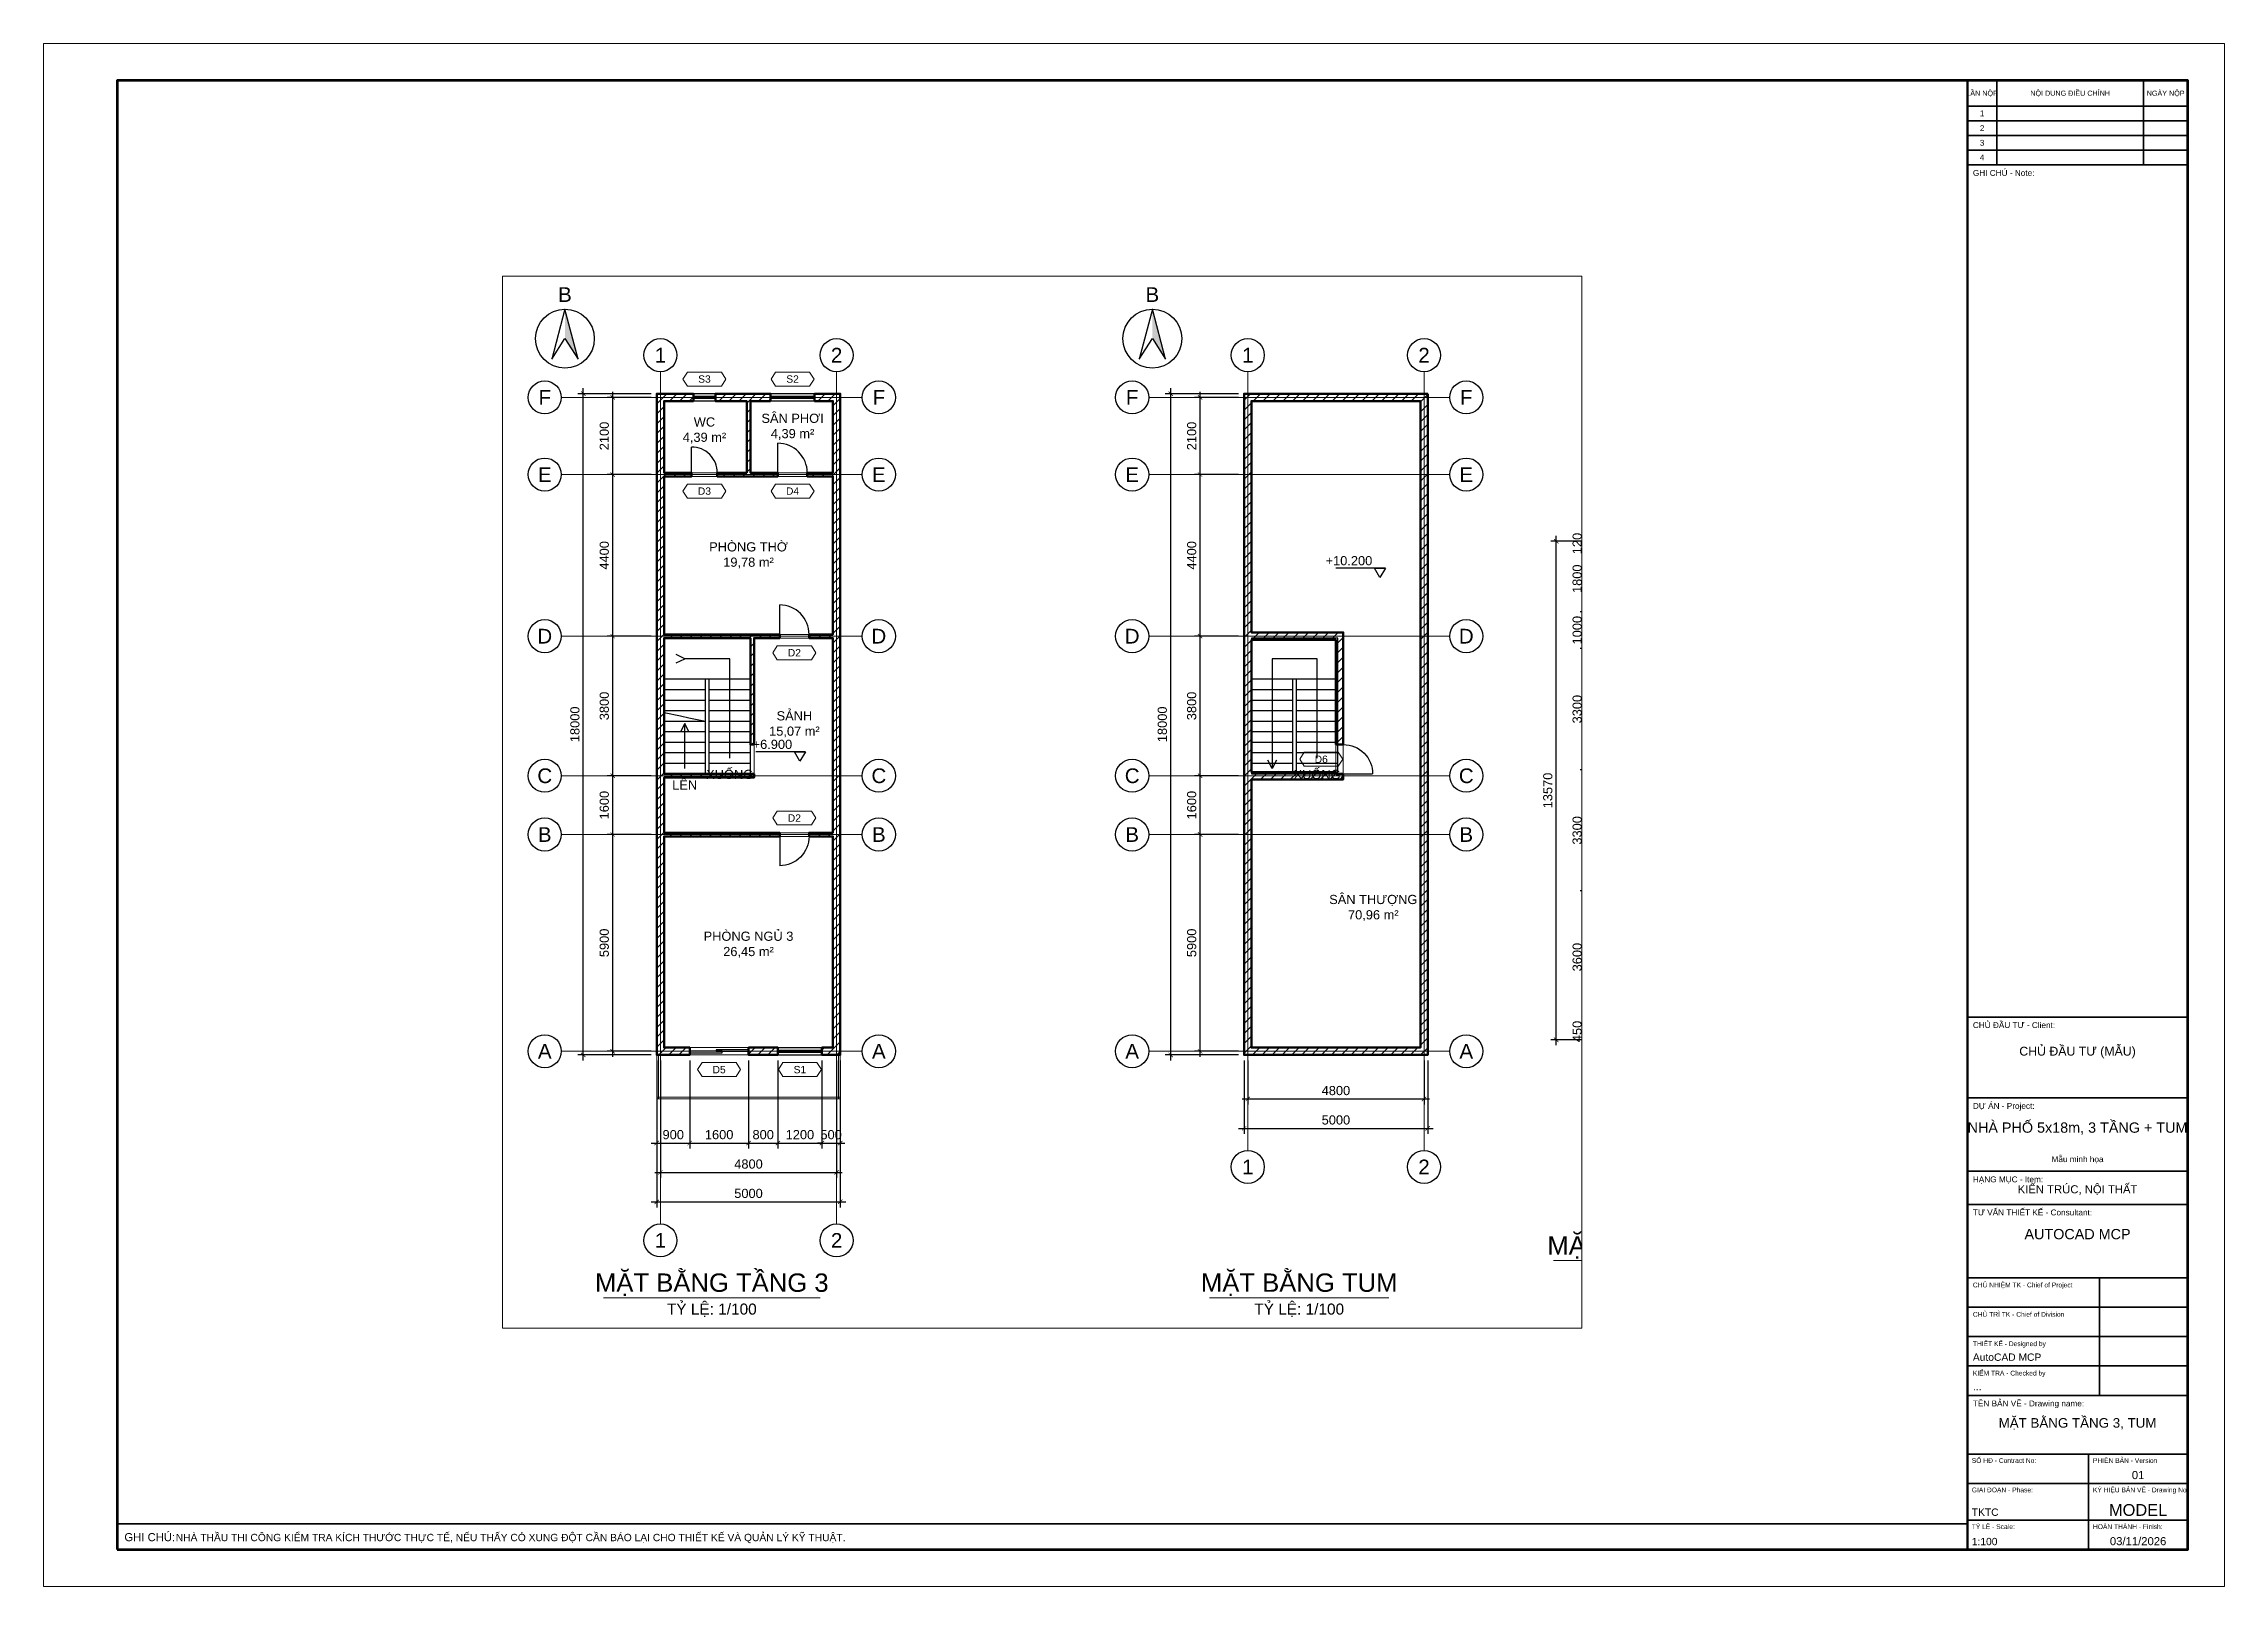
# Paper-space layout 'KT-02' of a CAD drawing. Header units: millimetres. Extents: x 0 to 594, y 0 to 420.
# The model-space entities are those that its viewports show. They can reach past a viewport. Long polylines and large blocks are cut down to what shows.
import ezdxf
from ezdxf.enums import TextEntityAlignment as Align

# ---------------------------------------------------------------- set-up
doc = ezdxf.new("R2010")
doc.units = ezdxf.units.MM
doc.header["$LTSCALE"] = 40
doc.linetypes.add('CENTER', pattern=[50.8, 31.75, -6.35, 6.35, -6.35])
doc.linetypes.add('HIDDEN', pattern=[9.525, 6.35, -3.175])
for name, color, linetype, lineweight in [('A-ANNO-DIMS', 1, 'Continuous', 18), ('A-ANNO-ROOM', 7, 'Continuous', 25), ('A-ANNO-SYMB', 7, 'Continuous', 25), ('A-ANNO-TEXT', 7, 'Continuous', 18), ('A-ANNO-TTLB', 7, 'Continuous', 35), ('A-DOOR', 3, 'Continuous', 25), ('A-FLOR-LEVL', 8, 'Continuous', 18), ('A-FLOR-STRS', 6, 'Continuous', 25), ('A-GLAZ', 4, 'Continuous', 25), ('A-OPEN', 8, 'HIDDEN', 18), ('A-WALL', 7, 'Continuous', 50), ('A-WALL-PATT', 8, 'Continuous', 9), ('S-GRID', 1, 'CENTER', 18), ('S-GRID-IDEN', 7, 'Continuous', 25)]:
    doc.layers.add(name, color=color, linetype=linetype, lineweight=lineweight)
doc.layers.add('A-ANNO-VPRT', color=8, linetype='Continuous', lineweight=9, plot=False)
doc.layers.add('A-AREA', color=30, linetype='Continuous', lineweight=9, plot=False)
doc.styles.add('MCP-ARIAL', font='arial.ttf')
doc.dimstyles.new('MCP-1-100', dxfattribs={"dimscale": 100, "dimtxt": 2.5, "dimasz": 1.2, "dimexe": 1.5, "dimexo": 1.5, "dimgap": 1, "dimtad": 1, "dimdec": 0, "dimdsep": 46, "dimtxsty": 'MCP-ARIAL', "dimblk": 'ARCHTICK', "dimblk1": 'ARCHTICK', "dimblk2": 'ARCHTICK', "dimcen": 0.09, "dimdle": 1.5, "dimclrd": 256, "dimclre": 256, "dimclrt": 256, "dimadec": 0, "dimazin": 0, "dimtfac": 1, "dimtdec": 4, "dimtix": 1, "dimtmove": 2, "dimatfit": 3, "dimfxl": 1, "dimtolj": 1, "dimtzin": 0, "dimarcsym": 0})

psp = doc.layouts.new('KT-02')

msp = doc.modelspace()

# ---------------------------------------------------------------- texts
at = {"layer": 'A-ANNO-ROOM', "char_height": 250, "attachment_point": 5, "style": 'MCP-ARIAL'}
for s, insert in [('WC\\P4,39 m²', (33300, 17000)), ('SÂN PHƠI\\P4,39 m²', (35700, 17100)), ('PHÒNG THỜ\\P19,78 m²', (34500, 13600)), ('SẢNH\\P15,07 m²', (35750, 9000)), ('SÂN THƯỢNG\\P70,96 m²', (51517.615962, 4000)), ('PHÒNG NGỦ 3\\P26,45 m²', (34500, 3000))]:
    msp.add_mtext(s, dxfattribs=dict(at, insert=insert))
at = {"layer": 'A-ANNO-TEXT', "style": 'MCP-ARIAL'}
for s, p in [('XUỐNG', (33987.5, 7636.111111)), ('XUỐNG', (49987.5, 7636.111111)), ('LÊN', (32762.5, 7350))]:
    msp.add_text(s, height=250, dxfattribs=at).set_placement(p, align=Align.MIDDLE_CENTER)
for s, height, p in [('MẶT ĐỨNG CHÍNH (TRỤC A)', 500, (61000, -5436.51)), ('MẶT BẰNG TẦNG 3', 500, (33500, -6450)), ('MẶT BẰNG TUM', 500, (49500, -6450)), ('TỶ LỆ: 1/100', 300, (33500, -7070)), ('TỶ LỆ: 1/100', 300, (49500, -7070))]:
    msp.add_text(s, height=height, dxfattribs=at).set_placement(p, align=Align.CENTER)

# ---------------------------------------------------------------- blocks, each defined once
blk = doc.blocks.new('MCP_KHUNG_TEN_DOC_A2')
at = {"lineweight": 50}
blk.add_line((524, 10), (524, 410), dxfattribs=at)
for p, q in [((532, 387), (532, 410)), ((572, 387), (572, 410)), ((524, 403), (584, 403)), ((524, 399), (584, 399)), ((524, 395), (584, 395)), ((524, 391), (584, 391)), ((560, 52), (560, 84)), ((524, 76), (584, 76)), ((524, 68), (584, 68)), ((524, 60), (584, 60)), ((557, 28), (557, 36)), ((557, 18), (557, 28)), ((557, 10), (557, 18))]:
    blk.add_line(p, q)
at = {"lineweight": 35}
for p, q in [((524, 387), (584, 387)), ((524, 155), (584, 155)), ((524, 133), (584, 133)), ((524, 113), (584, 113)), ((524, 104), (584, 104)), ((524, 84), (584, 84)), ((524, 52), (584, 52)), ((524, 36), (584, 36)), ((524, 28), (584, 28)), ((524, 18), (584, 18)), ((20, 17), (524, 17))]:
    blk.add_line(p, q, dxfattribs=at)
at = {"lineweight": 9}
blk.add_lwpolyline([(0, 0), (594, 0), (594, 420), (0, 420)], close=True, dxfattribs=at)
at = {"lineweight": 70}
blk.add_lwpolyline([(20, 10), (584, 10), (584, 410), (20, 410)], close=True, dxfattribs=at)
at = {"style": 'MCP-ARIAL'}
for s, height, p in [('LẦN NỘP', 1.4, (528, 405.8)), ('NỘI DUNG ĐIỀU CHỈNH', 1.4, (552, 405.8)), ('NGÀY NỘP', 1.4, (578, 405.8)), ('1', 1.6, (528, 400.2)), ('3', 1.6, (528, 392.2)), ('2', 1.6, (528, 396.2)), ('4', 1.6, (528, 388.2))]:
    blk.add_text(s, height=height, dxfattribs=at).set_placement(p, align=Align.CENTER)
for s, height, p in [('GHI CHÚ - Note:', 1.6, (525.5, 384)), ('CHỦ ĐẦU TƯ - Client:', 1.6, (525.5, 152)), ('DỰ ÁN - Project:', 1.6, (525.5, 130)), ('HẠNG MỤC - Item:', 1.6, (525.5, 110)), ('TƯ VẤN THIẾT KẾ - Consultant:', 1.6, (525.5, 101)), ('CHỦ NHIỆM TK - Chief of Project', 1.3, (525.5, 81.4)), ('CHỦ TRÌ TK - Chief of Division', 1.3, (525.5, 73.4)), ('THIẾT KẾ - Designed by', 1.3, (525.5, 65.4)), ('KIỂM TRA - Checked by', 1.3, (525.5, 57.4)), ('TÊN BẢN VẼ - Drawing name:', 1.6, (525.5, 49)), ('SỐ HĐ - Contract No:', 1.3, (525.2, 33.6)), ('PHIÊN BẢN - Version', 1.3, (558.2, 33.6)), ('GIAI ĐOẠN - Phase:', 1.3, (525.2, 25.6)), ('KÝ HIỆU BẢN VẼ - Drawing No', 1.3, (558.2, 25.6)), ('GHI CHÚ:', 2.2, (22, 12.3)), ('TỶ LỆ - Scale:', 1.3, (525.2, 15.6)), ('HOÀN THÀNH - Finish:', 1.3, (558.2, 15.6))]:
    blk.add_text(s, height=height, dxfattribs=at).set_placement(p)
for tag, height, p in [('CHU_DAU_TU', 2.4, (554, 144.5)), ('DIA_CHI_CDT', 1.6, (554, 135.5)), ('CONG_TRINH', 2.8, (554, 123.5)), ('DIA_DIEM', 1.6, (554, 115.5)), ('HANG_MUC', 2.2, (554, 107)), ('CONG_TY', 2.8, (554, 94.5)), ('DIA_CHI_TV', 1.6, (554, 86.5)), ('TEN_BAN_VE', 2.6, (554, 43.2)), ('TEN_BAN_VE_2', 2.6, (554, 38.6)), ('PHIEN_BAN', 2.2, (570.5, 29.2)), ('SO_BAN_VE', 3.2, (570.5, 19.2)), ('NGAY', 2.2, (570.5, 11.2))]:
    blk.add_attdef(tag, text='', height=height, dxfattribs=at).set_placement(p, align=Align.CENTER)
for tag, p in [('CHU_NHIEM', (525.5, 77.4)), ('CHU_TRI', (525.5, 69.4)), ('THIET_KE', (525.5, 61.4)), ('KIEM_TRA', (525.5, 53.4)), ('SO_HD', (525.2, 29.2)), ('GIAI_DOAN', (525.2, 19.2)), ('GHI_CHU_CHUNG', (36, 12.3)), ('TY_LE', (525.2, 11.2))]:
    blk.add_attdef(tag, p, '', height=2, dxfattribs=at)
blk = doc.blocks.new('MCP_CUA_LUA_1600_200')
for points in [[(0, 60), (880, 60), (880, 100), (0, 100)], [(720, 100), (1600, 100), (1600, 140), (720, 140)]]:
    blk.add_lwpolyline(points, close=True)
at = {"style": 'MCP-ARIAL', "flags": 1}
for tag, p in [('MA', (800, -100)), ('LOAI', (800, -220)), ('RONG', (800, -340))]:
    blk.add_attdef(tag, p, '', height=80, dxfattribs=at)
blk = doc.blocks.new('MCP_THE_LG_3')
blk.add_lwpolyline([(-5.85, 0), (-4.65, 1.9), (4.65, 1.9), (5.85, 0), (4.65, -1.9), (-4.65, -1.9)], close=True)
at = {"style": 'MCP-ARIAL'}
blk.add_attdef('MA', text='', height=2, dxfattribs=at).set_placement((0, 0), align=Align.MIDDLE_CENTER)
blk = doc.blocks.new('MCP_CUA_SO_1200_200')
for p, q in [((0, 200), (1200, 200)), ((0, 125), (1200, 125)), ((0, 75), (1200, 75)), ((0, 0), (1200, 0))]:
    blk.add_line(p, q)
at = {"style": 'MCP-ARIAL', "flags": 1}
for tag, p in [('MA', (600, -100)), ('LOAI', (600, -220)), ('RONG', (600, -340))]:
    blk.add_attdef(tag, p, '', height=80, dxfattribs=at)
blk = doc.blocks.new('MCP_CUA_DI_800')
blk.add_line((0, 0), (0, 800))
blk.add_arc((0, 0), 800, 359.99644, 90.00356)
at = {"style": 'MCP-ARIAL', "flags": 1}
for tag, p in [('MA', (400, -100)), ('LOAI', (400, -220)), ('RONG', (400, -340))]:
    blk.add_attdef(tag, p, '', height=80, dxfattribs=at)
blk = doc.blocks.new('MCP_CUA_DI_700')
blk.add_line((0, 0), (0, 700))
blk.add_arc((0, 0), 700, 359.99294, 90.00706)
at = {"style": 'MCP-ARIAL', "flags": 1}
for tag, p in [('MA', (350, -100)), ('LOAI', (350, -220)), ('RONG', (350, -340))]:
    blk.add_attdef(tag, p, '', height=80, dxfattribs=at)
blk = doc.blocks.new('MCP_CUA_SO_600_200')
for p, q in [((0, 200), (600, 200)), ((0, 125), (600, 125)), ((0, 75), (600, 75)), ((0, 0), (600, 0))]:
    blk.add_line(p, q)
at = {"style": 'MCP-ARIAL', "flags": 1}
for tag, p in [('MA', (300, -100)), ('LOAI', (300, -220)), ('RONG', (300, -340))]:
    blk.add_attdef(tag, p, '', height=80, dxfattribs=at)
blk = doc.blocks.new('_ArchTick')
at = {"color": 0, "linetype": 'ByBlock', "const_width": 0.15}
blk.add_lwpolyline([(-0.5, -0.5), (0.5, 0.5)], dxfattribs=at)
blk = doc.blocks.new('*D41')
at = {"layer": 'A-ANNO-DIMS', "lineweight": -2, "transparency": 16777216}
for p, q in [((32000, -150), (32000, -2550)), ((32900, -150), (32900, -2550)), ((31850, -2400), (33050, -2400))]:
    blk.add_line(p, q, dxfattribs=at)
at = {"layer": 'Defpoints', "color": 0, "transparency": 16777216}
for p in [(32000, 0), (32900, 0), (32900, -2400)]:
    blk.add_point(p, dxfattribs=at)
at = {"layer": 'A-ANNO-DIMS', "lineweight": -2, "transparency": 16777216, "xscale": 120, "yscale": 120, "zscale": 120, "rotation": 180}
blk.add_blockref('_ArchTick', (32000, -2400), dxfattribs=at)
at = {"layer": 'A-ANNO-DIMS', "lineweight": -2, "transparency": 16777216, "xscale": 120, "yscale": 120, "zscale": 120}
blk.add_blockref('_ArchTick', (32900, -2400), dxfattribs=at)
at = {"layer": 'A-ANNO-DIMS', "transparency": 16777216, "insert": (32450, -2172), "char_height": 250, "attachment_point": 5, "style": 'MCP-ARIAL'}
blk.add_mtext('\\A1;900', dxfattribs=at)
blk = doc.blocks.new('*D42')
at = {"layer": 'A-ANNO-DIMS', "lineweight": -2, "transparency": 16777216}
for p, q in [((32900, -150), (32900, -2550)), ((34500, -150), (34500, -2550)), ((32750, -2400), (34650, -2400))]:
    blk.add_line(p, q, dxfattribs=at)
at = {"layer": 'Defpoints', "color": 0, "transparency": 16777216}
for p in [(32900, 0), (34500, 0), (34500, -2400)]:
    blk.add_point(p, dxfattribs=at)
at = {"layer": 'A-ANNO-DIMS', "lineweight": -2, "transparency": 16777216, "xscale": 120, "yscale": 120, "zscale": 120, "rotation": 180}
blk.add_blockref('_ArchTick', (32900, -2400), dxfattribs=at)
at = {"layer": 'A-ANNO-DIMS', "lineweight": -2, "transparency": 16777216, "xscale": 120, "yscale": 120, "zscale": 120}
blk.add_blockref('_ArchTick', (34500, -2400), dxfattribs=at)
at = {"layer": 'A-ANNO-DIMS', "transparency": 16777216, "insert": (33700, -2172), "char_height": 250, "attachment_point": 5, "style": 'MCP-ARIAL'}
blk.add_mtext('\\A1;1600', dxfattribs=at)
blk = doc.blocks.new('*D43')
at = {"layer": 'A-ANNO-DIMS', "lineweight": -2, "transparency": 16777216}
for p, q in [((34500, -150), (34500, -2550)), ((35300, -150), (35300, -2550)), ((34350, -2400), (35450, -2400))]:
    blk.add_line(p, q, dxfattribs=at)
at = {"layer": 'Defpoints', "color": 0, "transparency": 16777216}
for p in [(34500, 0), (35300, 0), (35300, -2400)]:
    blk.add_point(p, dxfattribs=at)
at = {"layer": 'A-ANNO-DIMS', "lineweight": -2, "transparency": 16777216, "xscale": 120, "yscale": 120, "zscale": 120, "rotation": 180}
blk.add_blockref('_ArchTick', (34500, -2400), dxfattribs=at)
at = {"layer": 'A-ANNO-DIMS', "lineweight": -2, "transparency": 16777216, "xscale": 120, "yscale": 120, "zscale": 120}
blk.add_blockref('_ArchTick', (35300, -2400), dxfattribs=at)
at = {"layer": 'A-ANNO-DIMS', "transparency": 16777216, "insert": (34900, -2172), "char_height": 250, "attachment_point": 5, "style": 'MCP-ARIAL'}
blk.add_mtext('\\A1;800', dxfattribs=at)
blk = doc.blocks.new('*D44')
at = {"layer": 'A-ANNO-DIMS', "lineweight": -2, "transparency": 16777216}
for p, q in [((35300, -150), (35300, -2550)), ((36500, -150), (36500, -2550)), ((35150, -2400), (36650, -2400))]:
    blk.add_line(p, q, dxfattribs=at)
at = {"layer": 'Defpoints', "color": 0, "transparency": 16777216}
for p in [(35300, 0), (36500, 0), (36500, -2400)]:
    blk.add_point(p, dxfattribs=at)
at = {"layer": 'A-ANNO-DIMS', "lineweight": -2, "transparency": 16777216, "xscale": 120, "yscale": 120, "zscale": 120, "rotation": 180}
blk.add_blockref('_ArchTick', (35300, -2400), dxfattribs=at)
at = {"layer": 'A-ANNO-DIMS', "lineweight": -2, "transparency": 16777216, "xscale": 120, "yscale": 120, "zscale": 120}
blk.add_blockref('_ArchTick', (36500, -2400), dxfattribs=at)
at = {"layer": 'A-ANNO-DIMS', "transparency": 16777216, "insert": (35900, -2172), "char_height": 250, "attachment_point": 5, "style": 'MCP-ARIAL'}
blk.add_mtext('\\A1;1200', dxfattribs=at)
blk = doc.blocks.new('*D45')
at = {"layer": 'A-ANNO-DIMS', "lineweight": -2, "transparency": 16777216}
for p, q in [((36500, -150), (36500, -2550)), ((37000, -150), (37000, -2550)), ((36500, -2400), (36380, -2400)), ((36500, -2400), (37000, -2400)), ((37000, -2400), (37120, -2400))]:
    blk.add_line(p, q, dxfattribs=at)
at = {"layer": 'Defpoints', "color": 0, "transparency": 16777216}
for p in [(36500, 0), (37000, 0), (37000, -2400)]:
    blk.add_point(p, dxfattribs=at)
at = {"layer": 'A-ANNO-DIMS', "lineweight": -2, "transparency": 16777216, "xscale": 120, "yscale": 120, "zscale": 120}
blk.add_blockref('_ArchTick', (36500, -2400), dxfattribs=at)
at = {"layer": 'A-ANNO-DIMS', "lineweight": -2, "transparency": 16777216, "xscale": 120, "yscale": 120, "zscale": 120, "rotation": 180}
blk.add_blockref('_ArchTick', (37000, -2400), dxfattribs=at)
at = {"layer": 'A-ANNO-DIMS', "transparency": 16777216, "insert": (36750, -2172), "char_height": 250, "attachment_point": 5, "style": 'MCP-ARIAL'}
blk.add_mtext('\\A1;500', dxfattribs=at)
blk = doc.blocks.new('*D46')
at = {"layer": 'A-ANNO-DIMS', "lineweight": -2, "transparency": 16777216}
for p, q in [((32100, -150), (32100, -3350)), ((36900, -150), (36900, -3350)), ((31950, -3200), (37050, -3200))]:
    blk.add_line(p, q, dxfattribs=at)
at = {"layer": 'Defpoints', "color": 0, "transparency": 16777216}
for p in [(32100, 0), (36900, 0), (36900, -3200)]:
    blk.add_point(p, dxfattribs=at)
at = {"layer": 'A-ANNO-DIMS', "lineweight": -2, "transparency": 16777216, "xscale": 120, "yscale": 120, "zscale": 120, "rotation": 180}
blk.add_blockref('_ArchTick', (32100, -3200), dxfattribs=at)
at = {"layer": 'A-ANNO-DIMS', "lineweight": -2, "transparency": 16777216, "xscale": 120, "yscale": 120, "zscale": 120}
blk.add_blockref('_ArchTick', (36900, -3200), dxfattribs=at)
at = {"layer": 'A-ANNO-DIMS', "transparency": 16777216, "insert": (34500, -2972), "char_height": 250, "attachment_point": 5, "style": 'MCP-ARIAL'}
blk.add_mtext('\\A1;4800', dxfattribs=at)
blk = doc.blocks.new('*D47')
at = {"layer": 'A-ANNO-DIMS', "lineweight": -2, "transparency": 16777216}
for p, q in [((32000, -150), (32000, -4150)), ((37000, -150), (37000, -4150)), ((31850, -4000), (37150, -4000))]:
    blk.add_line(p, q, dxfattribs=at)
at = {"layer": 'Defpoints', "color": 0, "transparency": 16777216}
for p in [(32000, 0), (37000, 0), (37000, -4000)]:
    blk.add_point(p, dxfattribs=at)
at = {"layer": 'A-ANNO-DIMS', "lineweight": -2, "transparency": 16777216, "xscale": 120, "yscale": 120, "zscale": 120, "rotation": 180}
blk.add_blockref('_ArchTick', (32000, -4000), dxfattribs=at)
at = {"layer": 'A-ANNO-DIMS', "lineweight": -2, "transparency": 16777216, "xscale": 120, "yscale": 120, "zscale": 120}
blk.add_blockref('_ArchTick', (37000, -4000), dxfattribs=at)
at = {"layer": 'A-ANNO-DIMS', "transparency": 16777216, "insert": (34500, -3772), "char_height": 250, "attachment_point": 5, "style": 'MCP-ARIAL'}
blk.add_mtext('\\A1;5000', dxfattribs=at)
blk = doc.blocks.new('*D48')
at = {"layer": 'A-ANNO-DIMS', "lineweight": -2, "transparency": 16777216}
for p, q in [((31850, 6000), (30650, 6000)), ((30800, -50), (30800, 6150)), ((31850, 100), (30650, 100))]:
    blk.add_line(p, q, dxfattribs=at)
at = {"layer": 'Defpoints', "color": 0, "transparency": 16777216}
for p in [(30800, 6000), (32000, 6000), (32000, 100)]:
    blk.add_point(p, dxfattribs=at)
at = {"layer": 'A-ANNO-DIMS', "lineweight": -2, "transparency": 16777216, "xscale": 120, "yscale": 120, "zscale": 120}
for p, rotation in [((30800, 6000), 90), ((30800, 100), 270)]:
    blk.add_blockref('_ArchTick', p, dxfattribs=dict(at, rotation=rotation))
at = {"layer": 'A-ANNO-DIMS', "transparency": 16777216, "insert": (30572, 3050), "char_height": 250, "attachment_point": 5, "rotation": 90, "style": 'MCP-ARIAL'}
blk.add_mtext('\\A1;5900', dxfattribs=at)
blk = doc.blocks.new('*D49')
at = {"layer": 'A-ANNO-DIMS', "lineweight": -2, "transparency": 16777216}
for p, q in [((30800, 5850), (30800, 7750)), ((31850, 7600), (30650, 7600)), ((31850, 6000), (30650, 6000))]:
    blk.add_line(p, q, dxfattribs=at)
at = {"layer": 'Defpoints', "color": 0, "transparency": 16777216}
for p in [(30800, 7600), (32000, 7600), (32000, 6000)]:
    blk.add_point(p, dxfattribs=at)
at = {"layer": 'A-ANNO-DIMS', "lineweight": -2, "transparency": 16777216, "xscale": 120, "yscale": 120, "zscale": 120}
for p, rotation in [((30800, 7600), 90), ((30800, 6000), 270)]:
    blk.add_blockref('_ArchTick', p, dxfattribs=dict(at, rotation=rotation))
at = {"layer": 'A-ANNO-DIMS', "transparency": 16777216, "insert": (30572, 6800), "char_height": 250, "attachment_point": 5, "rotation": 90, "style": 'MCP-ARIAL'}
blk.add_mtext('\\A1;1600', dxfattribs=at)
blk = doc.blocks.new('*D50')
at = {"layer": 'A-ANNO-DIMS', "lineweight": -2, "transparency": 16777216}
for p, q in [((31850, 11400), (30650, 11400)), ((30800, 7450), (30800, 11550)), ((31850, 7600), (30650, 7600))]:
    blk.add_line(p, q, dxfattribs=at)
at = {"layer": 'Defpoints', "color": 0, "transparency": 16777216}
for p in [(30800, 11400), (32000, 11400), (32000, 7600)]:
    blk.add_point(p, dxfattribs=at)
at = {"layer": 'A-ANNO-DIMS', "lineweight": -2, "transparency": 16777216, "xscale": 120, "yscale": 120, "zscale": 120}
for p, rotation in [((30800, 11400), 90), ((30800, 7600), 270)]:
    blk.add_blockref('_ArchTick', p, dxfattribs=dict(at, rotation=rotation))
at = {"layer": 'A-ANNO-DIMS', "transparency": 16777216, "insert": (30572, 9500), "char_height": 250, "attachment_point": 5, "rotation": 90, "style": 'MCP-ARIAL'}
blk.add_mtext('\\A1;3800', dxfattribs=at)
blk = doc.blocks.new('*D51')
at = {"layer": 'A-ANNO-DIMS', "lineweight": -2, "transparency": 16777216}
for p, q in [((31850, 15800), (30650, 15800)), ((30800, 11250), (30800, 15950)), ((31850, 11400), (30650, 11400))]:
    blk.add_line(p, q, dxfattribs=at)
at = {"layer": 'Defpoints', "color": 0, "transparency": 16777216}
for p in [(30800, 15800), (32000, 15800), (32000, 11400)]:
    blk.add_point(p, dxfattribs=at)
at = {"layer": 'A-ANNO-DIMS', "lineweight": -2, "transparency": 16777216, "xscale": 120, "yscale": 120, "zscale": 120}
for p, rotation in [((30800, 15800), 90), ((30800, 11400), 270)]:
    blk.add_blockref('_ArchTick', p, dxfattribs=dict(at, rotation=rotation))
at = {"layer": 'A-ANNO-DIMS', "transparency": 16777216, "insert": (30572, 13600), "char_height": 250, "attachment_point": 5, "rotation": 90, "style": 'MCP-ARIAL'}
blk.add_mtext('\\A1;4400', dxfattribs=at)
blk = doc.blocks.new('*D52')
at = {"layer": 'A-ANNO-DIMS', "lineweight": -2, "transparency": 16777216}
for p, q in [((31850, 17900), (30650, 17900)), ((30800, 15650), (30800, 18050)), ((31850, 15800), (30650, 15800))]:
    blk.add_line(p, q, dxfattribs=at)
at = {"layer": 'Defpoints', "color": 0, "transparency": 16777216}
for p in [(30800, 17900), (32000, 17900), (32000, 15800)]:
    blk.add_point(p, dxfattribs=at)
at = {"layer": 'A-ANNO-DIMS', "lineweight": -2, "transparency": 16777216, "xscale": 120, "yscale": 120, "zscale": 120}
for p, rotation in [((30800, 17900), 90), ((30800, 15800), 270)]:
    blk.add_blockref('_ArchTick', p, dxfattribs=dict(at, rotation=rotation))
at = {"layer": 'A-ANNO-DIMS', "transparency": 16777216, "insert": (30572, 16850), "char_height": 250, "attachment_point": 5, "rotation": 90, "style": 'MCP-ARIAL'}
blk.add_mtext('\\A1;2100', dxfattribs=at)
blk = doc.blocks.new('*D53')
at = {"layer": 'A-ANNO-DIMS', "lineweight": -2, "transparency": 16777216}
for p, q in [((31850, 18000), (29850, 18000)), ((30000, -150), (30000, 18150)), ((31850, 0), (29850, 0))]:
    blk.add_line(p, q, dxfattribs=at)
at = {"layer": 'Defpoints', "color": 0, "transparency": 16777216}
for p in [(30000, 18000), (32000, 18000), (32000, 0)]:
    blk.add_point(p, dxfattribs=at)
at = {"layer": 'A-ANNO-DIMS', "lineweight": -2, "transparency": 16777216, "xscale": 120, "yscale": 120, "zscale": 120}
for p, rotation in [((30000, 18000), 90), ((30000, 0), 270)]:
    blk.add_blockref('_ArchTick', p, dxfattribs=dict(at, rotation=rotation))
at = {"layer": 'A-ANNO-DIMS', "transparency": 16777216, "insert": (29772, 9000), "char_height": 250, "attachment_point": 5, "rotation": 90, "style": 'MCP-ARIAL'}
blk.add_mtext('\\A1;18000', dxfattribs=at)
blk = doc.blocks.new('MCP_TRUC')
blk.add_circle((0, 0), 4.5)
at = {"style": 'MCP-ARIAL'}
blk.add_attdef('SO', text='', height=4, dxfattribs=at).set_placement((0, 0), align=Align.MIDDLE_CENTER)
blk = doc.blocks.new('MCP_COTE_TRAI')
blk.add_line((1.5, 2.55), (-12, 2.55))
blk.add_lwpolyline([(0, 0), (-1.5, 2.55), (1.5, 2.55)], close=True)
at = {"style": 'MCP-ARIAL'}
blk.add_attdef('COTE', text='', height=2.5, dxfattribs=at).set_placement((-2.1, 3.3), align=Align.RIGHT)
blk = doc.blocks.new('MCP_HUONG_BAC')
blk.add_hatch(color=256).paths.add_polyline_path([(0, 8), (0, 0), (3.6, -5.6)], flags=16)
blk.add_lwpolyline([(0, 8), (-3.6, -5.6), (0, 0), (3.6, -5.6)], close=True)
blk.add_circle((0, 0), 8)
at = {"style": 'MCP-ARIAL'}
blk.add_attdef('KY_HIEU', text='', height=4, dxfattribs=at).set_placement((0, 12), align=Align.MIDDLE_CENTER)
blk = doc.blocks.new('*D54')
at = {"layer": 'A-ANNO-DIMS', "lineweight": -2, "transparency": 16777216}
for p, q in [((48100, -150), (48100, -1350)), ((52900, -150), (52900, -1350)), ((47950, -1200), (53050, -1200))]:
    blk.add_line(p, q, dxfattribs=at)
at = {"layer": 'Defpoints', "color": 0, "transparency": 16777216}
for p in [(48100, 0), (52900, 0), (52900, -1200)]:
    blk.add_point(p, dxfattribs=at)
at = {"layer": 'A-ANNO-DIMS', "lineweight": -2, "transparency": 16777216, "xscale": 120, "yscale": 120, "zscale": 120, "rotation": 180}
blk.add_blockref('_ArchTick', (48100, -1200), dxfattribs=at)
at = {"layer": 'A-ANNO-DIMS', "lineweight": -2, "transparency": 16777216, "xscale": 120, "yscale": 120, "zscale": 120}
blk.add_blockref('_ArchTick', (52900, -1200), dxfattribs=at)
at = {"layer": 'A-ANNO-DIMS', "transparency": 16777216, "insert": (50500, -972), "char_height": 250, "attachment_point": 5, "style": 'MCP-ARIAL'}
blk.add_mtext('\\A1;4800', dxfattribs=at)
blk = doc.blocks.new('*D55')
at = {"layer": 'A-ANNO-DIMS', "lineweight": -2, "transparency": 16777216}
for p, q in [((48000, -150), (48000, -2150)), ((53000, -150), (53000, -2150)), ((47850, -2000), (53150, -2000))]:
    blk.add_line(p, q, dxfattribs=at)
at = {"layer": 'Defpoints', "color": 0, "transparency": 16777216}
for p in [(48000, 0), (53000, 0), (53000, -2000)]:
    blk.add_point(p, dxfattribs=at)
at = {"layer": 'A-ANNO-DIMS', "lineweight": -2, "transparency": 16777216, "xscale": 120, "yscale": 120, "zscale": 120, "rotation": 180}
blk.add_blockref('_ArchTick', (48000, -2000), dxfattribs=at)
at = {"layer": 'A-ANNO-DIMS', "lineweight": -2, "transparency": 16777216, "xscale": 120, "yscale": 120, "zscale": 120}
blk.add_blockref('_ArchTick', (53000, -2000), dxfattribs=at)
at = {"layer": 'A-ANNO-DIMS', "transparency": 16777216, "insert": (50500, -1772), "char_height": 250, "attachment_point": 5, "style": 'MCP-ARIAL'}
blk.add_mtext('\\A1;5000', dxfattribs=at)
blk = doc.blocks.new('*D56')
at = {"layer": 'A-ANNO-DIMS', "lineweight": -2, "transparency": 16777216}
for p, q in [((47850, 6000), (46650, 6000)), ((46800, -50), (46800, 6150)), ((47850, 100), (46650, 100))]:
    blk.add_line(p, q, dxfattribs=at)
at = {"layer": 'Defpoints', "color": 0, "transparency": 16777216}
for p in [(46800, 6000), (48000, 6000), (48000, 100)]:
    blk.add_point(p, dxfattribs=at)
at = {"layer": 'A-ANNO-DIMS', "lineweight": -2, "transparency": 16777216, "xscale": 120, "yscale": 120, "zscale": 120}
for p, rotation in [((46800, 6000), 90), ((46800, 100), 270)]:
    blk.add_blockref('_ArchTick', p, dxfattribs=dict(at, rotation=rotation))
at = {"layer": 'A-ANNO-DIMS', "transparency": 16777216, "insert": (46572, 3050), "char_height": 250, "attachment_point": 5, "rotation": 90, "style": 'MCP-ARIAL'}
blk.add_mtext('\\A1;5900', dxfattribs=at)
blk = doc.blocks.new('*D57')
at = {"layer": 'A-ANNO-DIMS', "lineweight": -2, "transparency": 16777216}
for p, q in [((46800, 5850), (46800, 7750)), ((47850, 7600), (46650, 7600)), ((47850, 6000), (46650, 6000))]:
    blk.add_line(p, q, dxfattribs=at)
at = {"layer": 'Defpoints', "color": 0, "transparency": 16777216}
for p in [(46800, 7600), (48000, 7600), (48000, 6000)]:
    blk.add_point(p, dxfattribs=at)
at = {"layer": 'A-ANNO-DIMS', "lineweight": -2, "transparency": 16777216, "xscale": 120, "yscale": 120, "zscale": 120}
for p, rotation in [((46800, 7600), 90), ((46800, 6000), 270)]:
    blk.add_blockref('_ArchTick', p, dxfattribs=dict(at, rotation=rotation))
at = {"layer": 'A-ANNO-DIMS', "transparency": 16777216, "insert": (46572, 6800), "char_height": 250, "attachment_point": 5, "rotation": 90, "style": 'MCP-ARIAL'}
blk.add_mtext('\\A1;1600', dxfattribs=at)
blk = doc.blocks.new('*D58')
at = {"layer": 'A-ANNO-DIMS', "lineweight": -2, "transparency": 16777216}
for p, q in [((47850, 11400), (46650, 11400)), ((46800, 7450), (46800, 11550)), ((47850, 7600), (46650, 7600))]:
    blk.add_line(p, q, dxfattribs=at)
at = {"layer": 'Defpoints', "color": 0, "transparency": 16777216}
for p in [(46800, 11400), (48000, 11400), (48000, 7600)]:
    blk.add_point(p, dxfattribs=at)
at = {"layer": 'A-ANNO-DIMS', "lineweight": -2, "transparency": 16777216, "xscale": 120, "yscale": 120, "zscale": 120}
for p, rotation in [((46800, 11400), 90), ((46800, 7600), 270)]:
    blk.add_blockref('_ArchTick', p, dxfattribs=dict(at, rotation=rotation))
at = {"layer": 'A-ANNO-DIMS', "transparency": 16777216, "insert": (46572, 9500), "char_height": 250, "attachment_point": 5, "rotation": 90, "style": 'MCP-ARIAL'}
blk.add_mtext('\\A1;3800', dxfattribs=at)
blk = doc.blocks.new('*D59')
at = {"layer": 'A-ANNO-DIMS', "lineweight": -2, "transparency": 16777216}
for p, q in [((47850, 15800), (46650, 15800)), ((46800, 11250), (46800, 15950)), ((47850, 11400), (46650, 11400))]:
    blk.add_line(p, q, dxfattribs=at)
at = {"layer": 'Defpoints', "color": 0, "transparency": 16777216}
for p in [(46800, 15800), (48000, 15800), (48000, 11400)]:
    blk.add_point(p, dxfattribs=at)
at = {"layer": 'A-ANNO-DIMS', "lineweight": -2, "transparency": 16777216, "xscale": 120, "yscale": 120, "zscale": 120}
for p, rotation in [((46800, 15800), 90), ((46800, 11400), 270)]:
    blk.add_blockref('_ArchTick', p, dxfattribs=dict(at, rotation=rotation))
at = {"layer": 'A-ANNO-DIMS', "transparency": 16777216, "insert": (46572, 13600), "char_height": 250, "attachment_point": 5, "rotation": 90, "style": 'MCP-ARIAL'}
blk.add_mtext('\\A1;4400', dxfattribs=at)
blk = doc.blocks.new('*D60')
at = {"layer": 'A-ANNO-DIMS', "lineweight": -2, "transparency": 16777216}
for p, q in [((47850, 17900), (46650, 17900)), ((46800, 15650), (46800, 18050)), ((47850, 15800), (46650, 15800))]:
    blk.add_line(p, q, dxfattribs=at)
at = {"layer": 'Defpoints', "color": 0, "transparency": 16777216}
for p in [(46800, 17900), (48000, 17900), (48000, 15800)]:
    blk.add_point(p, dxfattribs=at)
at = {"layer": 'A-ANNO-DIMS', "lineweight": -2, "transparency": 16777216, "xscale": 120, "yscale": 120, "zscale": 120}
for p, rotation in [((46800, 17900), 90), ((46800, 15800), 270)]:
    blk.add_blockref('_ArchTick', p, dxfattribs=dict(at, rotation=rotation))
at = {"layer": 'A-ANNO-DIMS', "transparency": 16777216, "insert": (46572, 16850), "char_height": 250, "attachment_point": 5, "rotation": 90, "style": 'MCP-ARIAL'}
blk.add_mtext('\\A1;2100', dxfattribs=at)
blk = doc.blocks.new('*D61')
at = {"layer": 'A-ANNO-DIMS', "lineweight": -2, "transparency": 16777216}
for p, q in [((47850, 18000), (45850, 18000)), ((46000, -150), (46000, 18150)), ((47850, 0), (45850, 0))]:
    blk.add_line(p, q, dxfattribs=at)
at = {"layer": 'Defpoints', "color": 0, "transparency": 16777216}
for p in [(46000, 18000), (48000, 18000), (48000, 0)]:
    blk.add_point(p, dxfattribs=at)
at = {"layer": 'A-ANNO-DIMS', "lineweight": -2, "transparency": 16777216, "xscale": 120, "yscale": 120, "zscale": 120}
for p, rotation in [((46000, 18000), 90), ((46000, 0), 270)]:
    blk.add_blockref('_ArchTick', p, dxfattribs=dict(at, rotation=rotation))
at = {"layer": 'A-ANNO-DIMS', "transparency": 16777216, "insert": (45772, 9000), "char_height": 250, "attachment_point": 5, "rotation": 90, "style": 'MCP-ARIAL'}
blk.add_mtext('\\A1;18000', dxfattribs=at)
blk = doc.blocks.new('*D63')
at = {"layer": 'A-ANNO-DIMS', "lineweight": -2, "transparency": 16777216}
for p, q in [((58350, 863), (57150, 863)), ((57300, 863), (57300, 983)), ((57300, 413), (57300, 863)), ((58350, 413), (57150, 413)), ((57300, 413), (57300, 293))]:
    blk.add_line(p, q, dxfattribs=at)
at = {"layer": 'Defpoints', "color": 0, "transparency": 16777216}
for p in [(57300, 863), (58500, 863), (58500, 413)]:
    blk.add_point(p, dxfattribs=at)
at = {"layer": 'A-ANNO-DIMS', "lineweight": -2, "transparency": 16777216, "xscale": 120, "yscale": 120, "zscale": 120}
for p, rotation in [((57300, 863), 270), ((57300, 413), 90)]:
    blk.add_blockref('_ArchTick', p, dxfattribs=dict(at, rotation=rotation))
at = {"layer": 'A-ANNO-DIMS', "transparency": 16777216, "insert": (57072, 638), "char_height": 250, "attachment_point": 5, "rotation": 90, "style": 'MCP-ARIAL'}
blk.add_mtext('\\A1;450', dxfattribs=at)
blk = doc.blocks.new('*D64')
at = {"layer": 'A-ANNO-DIMS', "lineweight": -2, "transparency": 16777216}
for p, q in [((58350, 4463), (57150, 4463)), ((57300, 713), (57300, 4613)), ((58350, 863), (57150, 863))]:
    blk.add_line(p, q, dxfattribs=at)
at = {"layer": 'Defpoints', "color": 0, "transparency": 16777216}
for p in [(57300, 4463), (58500, 4463), (58500, 863)]:
    blk.add_point(p, dxfattribs=at)
at = {"layer": 'A-ANNO-DIMS', "lineweight": -2, "transparency": 16777216, "xscale": 120, "yscale": 120, "zscale": 120}
for p, rotation in [((57300, 4463), 90), ((57300, 863), 270)]:
    blk.add_blockref('_ArchTick', p, dxfattribs=dict(at, rotation=rotation))
at = {"layer": 'A-ANNO-DIMS', "transparency": 16777216, "insert": (57072, 2663), "char_height": 250, "attachment_point": 5, "rotation": 90, "style": 'MCP-ARIAL'}
blk.add_mtext('\\A1;3600', dxfattribs=at)
blk = doc.blocks.new('*D65')
at = {"layer": 'A-ANNO-DIMS', "lineweight": -2, "transparency": 16777216}
for p, q in [((58350, 7763), (57150, 7763)), ((57300, 4313), (57300, 7913)), ((58350, 4463), (57150, 4463))]:
    blk.add_line(p, q, dxfattribs=at)
at = {"layer": 'Defpoints', "color": 0, "transparency": 16777216}
for p in [(57300, 7763), (58500, 7763), (58500, 4463)]:
    blk.add_point(p, dxfattribs=at)
at = {"layer": 'A-ANNO-DIMS', "lineweight": -2, "transparency": 16777216, "xscale": 120, "yscale": 120, "zscale": 120}
for p, rotation in [((57300, 7763), 90), ((57300, 4463), 270)]:
    blk.add_blockref('_ArchTick', p, dxfattribs=dict(at, rotation=rotation))
at = {"layer": 'A-ANNO-DIMS', "transparency": 16777216, "insert": (57072, 6113), "char_height": 250, "attachment_point": 5, "rotation": 90, "style": 'MCP-ARIAL'}
blk.add_mtext('\\A1;3300', dxfattribs=at)
blk = doc.blocks.new('*D66')
at = {"layer": 'A-ANNO-DIMS', "lineweight": -2, "transparency": 16777216}
for p, q in [((58350, 11063), (57150, 11063)), ((57300, 7613), (57300, 11213)), ((58350, 7763), (57150, 7763))]:
    blk.add_line(p, q, dxfattribs=at)
at = {"layer": 'Defpoints', "color": 0, "transparency": 16777216}
for p in [(57300, 11063), (58500, 11063), (58500, 7763)]:
    blk.add_point(p, dxfattribs=at)
at = {"layer": 'A-ANNO-DIMS', "lineweight": -2, "transparency": 16777216, "xscale": 120, "yscale": 120, "zscale": 120}
for p, rotation in [((57300, 11063), 90), ((57300, 7763), 270)]:
    blk.add_blockref('_ArchTick', p, dxfattribs=dict(at, rotation=rotation))
at = {"layer": 'A-ANNO-DIMS', "transparency": 16777216, "insert": (57072, 9413), "char_height": 250, "attachment_point": 5, "rotation": 90, "style": 'MCP-ARIAL'}
blk.add_mtext('\\A1;3300', dxfattribs=at)
blk = doc.blocks.new('*D67')
at = {"layer": 'A-ANNO-DIMS', "lineweight": -2, "transparency": 16777216}
for p, q in [((58350, 12063), (57150, 12063)), ((57300, 10913), (57300, 12213)), ((58350, 11063), (57150, 11063))]:
    blk.add_line(p, q, dxfattribs=at)
at = {"layer": 'Defpoints', "color": 0, "transparency": 16777216}
for p in [(57300, 12063), (58500, 12063), (58500, 11063)]:
    blk.add_point(p, dxfattribs=at)
at = {"layer": 'A-ANNO-DIMS', "lineweight": -2, "transparency": 16777216, "xscale": 120, "yscale": 120, "zscale": 120}
for p, rotation in [((57300, 12063), 90), ((57300, 11063), 270)]:
    blk.add_blockref('_ArchTick', p, dxfattribs=dict(at, rotation=rotation))
at = {"layer": 'A-ANNO-DIMS', "transparency": 16777216, "insert": (57072, 11563), "char_height": 250, "attachment_point": 5, "rotation": 90, "style": 'MCP-ARIAL'}
blk.add_mtext('\\A1;1000', dxfattribs=at)
blk = doc.blocks.new('*D68')
at = {"layer": 'A-ANNO-DIMS', "lineweight": -2, "transparency": 16777216}
for p, q in [((58350, 13863), (57150, 13863)), ((57300, 11913), (57300, 14013)), ((58350, 12063), (57150, 12063))]:
    blk.add_line(p, q, dxfattribs=at)
at = {"layer": 'Defpoints', "color": 0, "transparency": 16777216}
for p in [(57300, 13863), (58500, 13863), (58500, 12063)]:
    blk.add_point(p, dxfattribs=at)
at = {"layer": 'A-ANNO-DIMS', "lineweight": -2, "transparency": 16777216, "xscale": 120, "yscale": 120, "zscale": 120}
for p, rotation in [((57300, 13863), 90), ((57300, 12063), 270)]:
    blk.add_blockref('_ArchTick', p, dxfattribs=dict(at, rotation=rotation))
at = {"layer": 'A-ANNO-DIMS', "transparency": 16777216, "insert": (57072, 12963), "char_height": 250, "attachment_point": 5, "rotation": 90, "style": 'MCP-ARIAL'}
blk.add_mtext('\\A1;1800', dxfattribs=at)
blk = doc.blocks.new('*D69')
at = {"layer": 'A-ANNO-DIMS', "lineweight": -2, "transparency": 16777216}
for p, q in [((58350, 13983), (57150, 13983)), ((58350, 13863), (57150, 13863)), ((57300, 13983), (57300, 14103)), ((57300, 13863), (57300, 13983)), ((57300, 13863), (57300, 13743))]:
    blk.add_line(p, q, dxfattribs=at)
at = {"layer": 'Defpoints', "color": 0, "transparency": 16777216}
for p in [(57300, 13983), (58500, 13983), (58500, 13863)]:
    blk.add_point(p, dxfattribs=at)
at = {"layer": 'A-ANNO-DIMS', "lineweight": -2, "transparency": 16777216, "xscale": 120, "yscale": 120, "zscale": 120}
for p, rotation in [((57300, 13983), 270), ((57300, 13863), 90)]:
    blk.add_blockref('_ArchTick', p, dxfattribs=dict(at, rotation=rotation))
at = {"layer": 'A-ANNO-DIMS', "transparency": 16777216, "insert": (57072, 13923), "char_height": 250, "attachment_point": 5, "rotation": 90, "style": 'MCP-ARIAL'}
blk.add_mtext('\\A1;120', dxfattribs=at)
blk = doc.blocks.new('*D70')
at = {"layer": 'A-ANNO-DIMS', "lineweight": -2, "transparency": 16777216}
for p, q in [((58350, 13983), (56350, 13983)), ((56500, 263), (56500, 14133)), ((58350, 413), (56350, 413))]:
    blk.add_line(p, q, dxfattribs=at)
at = {"layer": 'Defpoints', "color": 0, "transparency": 16777216}
for p in [(56500, 13983), (58500, 13983), (58500, 413)]:
    blk.add_point(p, dxfattribs=at)
at = {"layer": 'A-ANNO-DIMS', "lineweight": -2, "transparency": 16777216, "xscale": 120, "yscale": 120, "zscale": 120}
for p, rotation in [((56500, 13983), 90), ((56500, 413), 270)]:
    blk.add_blockref('_ArchTick', p, dxfattribs=dict(at, rotation=rotation))
at = {"layer": 'A-ANNO-DIMS', "transparency": 16777216, "insert": (56272, 7198), "char_height": 250, "attachment_point": 5, "rotation": 90, "style": 'MCP-ARIAL'}
blk.add_mtext('\\A1;13570', dxfattribs=at)

# ---------------------------------------------------------------- dimensions: what is measured, and where the dimension line sits
at = {"layer": 'A-ANNO-DIMS'}
for base, p1, p2, picture, middle in [((30000, 18000), (32000, 0), (32000, 18000), '*D53', (29772.356753, 9000)), ((30800, 17900), (32000, 15800), (32000, 17900), '*D52', (30572.356753, 16850)), ((46000, 18000), (48000, 0), (48000, 18000), '*D61', (45772.356753, 9000)), ((46800, 17900), (48000, 15800), (48000, 17900), '*D60', (46572.356753, 16850)), ((30800, 15800), (32000, 11400), (32000, 15800), '*D51', (30572.356753, 13600)), ((46800, 15800), (48000, 11400), (48000, 15800), '*D59', (46572.356753, 13600)), ((56500, 13983.492), (58500, 413.492), (58500, 13983.492), '*D70', (56272.271487, 7198.492)), ((57300, 13983.492), (58500, 13863.492), (58500, 13983.492), '*D69', (57072.356753, 13923.492)), ((57300, 13863.492), (58500, 12063.492), (58500, 13863.492), '*D68', (57072.356753, 12963.492)), ((57300, 12063.492), (58500, 11063.492), (58500, 12063.492), '*D67', (57072.356753, 11563.492)), ((30800, 11400), (32000, 7600), (32000, 11400), '*D50', (30572.271487, 9500)), ((46800, 11400), (48000, 7600), (48000, 11400), '*D58', (46572.271487, 9500)), ((57300, 11063.492), (58500, 7763.492), (58500, 11063.492), '*D66', (57072.271487, 9413.492)), ((30800, 7600), (32000, 6000), (32000, 7600), '*D49', (30572.356753, 6800)), ((46800, 7600), (48000, 6000), (48000, 7600), '*D57', (46572.356753, 6800)), ((57300, 7763.492), (58500, 4463.492), (58500, 7763.492), '*D65', (57072.271487, 6113.492)), ((30800, 6000), (32000, 100), (32000, 6000), '*D48', (30572.356753, 3050)), ((46800, 6000), (48000, 100), (48000, 6000), '*D56', (46572.356753, 3050)), ((57300, 4463.492), (58500, 863.492), (58500, 4463.492), '*D64', (57072.271487, 2663.492)), ((57300, 863.492), (58500, 413.492), (58500, 863.492), '*D63', (57072.356753, 638.492))]:
    dim = msp.add_linear_dim(base=base, p1=p1, p2=p2, angle=90, dimstyle='MCP-1-100', dxfattribs=at)
    dim.commit()
    dim.dimension.update_dxf_attribs({"geometry": picture, "text_midpoint": middle})
for base, p1, p2, picture, middle in [((32900, -2400), (32000, 0), (32900, 0), '*D41', (32450, -2172.356753)), ((37000, -4000), (32000, 0), (37000, 0), '*D47', (34500, -3772.356753)), ((36900, -3200), (32100, 0), (36900, 0), '*D46', (34500, -2972.356753)), ((34500, -2400), (32900, 0), (34500, 0), '*D42', (33700, -2172.356753)), ((35300, -2400), (34500, 0), (35300, 0), '*D43', (34900, -2172.356753)), ((36500, -2400), (35300, 0), (36500, 0), '*D44', (35900, -2172.356753)), ((37000, -2400), (36500, 0), (37000, 0), '*D45', (36750, -2172.356753)), ((53000, -2000), (48000, 0), (53000, 0), '*D55', (50500, -1772.356753)), ((52900, -1200), (48100, 0), (52900, 0), '*D54', (50500, -972.356753))]:
    dim = msp.add_linear_dim(base=base, p1=p1, p2=p2, dimstyle='MCP-1-100', dxfattribs=at)
    dim.commit()
    dim.dimension.update_dxf_attribs({"geometry": picture, "text_midpoint": middle})

# ---------------------------------------------------------------- hatches: boundary and pattern name
at = {"layer": 'A-WALL-PATT'}
h = msp.add_hatch(dxfattribs=at)
h.set_pattern_fill('ANSI31', color=256, scale=60, style=0)
h.paths.add_polyline_path([(35300, 0), (35300, 200), (34500, 200), (34500, 0)], flags=16)
h.paths.add_polyline_path([(33000, 17800), (33000, 18000), (32000, 18000), (32000, 0), (32900, 0), (32900, 200), (32200, 200), (32200, 5950), (35350, 5950), (35350, 6050), (32200, 6050), (32200, 7550), (34650, 7550), (34650, 7650), (32200, 7650), (32200, 11350), (34550, 11350), (34550, 8450), (34650, 8450), (34650, 11350), (35350, 11350), (35350, 11450), (32200, 11450), (32200, 15750), (32950, 15750), (32950, 15850), (32200, 15850), (32200, 17800)], flags=16)
h.paths.add_polyline_path([(35100, 17800), (35100, 18000), (33600, 18000), (33600, 17800), (34450, 17800), (34450, 15850), (33650, 15850), (33650, 15750), (35300, 15750), (35300, 15850), (34550, 15850), (34550, 17800)], flags=16)
h.paths.add_polyline_path([(36300, 18000), (36300, 17800), (36800, 17800), (36800, 15850), (36100, 15850), (36100, 15750), (36800, 15750), (36800, 11450), (36150, 11450), (36150, 11350), (36800, 11350), (36800, 6050), (36150, 6050), (36150, 5950), (36800, 5950), (36800, 200), (36500, 200), (36500, 0), (37000, 0), (37000, 18000)], flags=16)
h = msp.add_hatch(dxfattribs=at)
h.set_pattern_fill('ANSI31', color=256, scale=60, style=0)
h.paths.add_polyline_path([(53000, 18000), (48000, 18000), (48000, 0), (53000, 0)], flags=16)
h.paths.add_polyline_path([(50500, 8450), (50700, 8450), (50700, 11500), (48200, 11500), (48200, 17800), (52800, 17800), (52800, 200), (48200, 200), (48200, 7500), (50700, 7500), (50700, 7650), (50499, 7650), (50499, 7700), (48200, 7700), (48200, 11300), (50500, 11300)], flags=16)

# ---------------------------------------------------------------- linework, layer by layer
at = {"layer": 'A-ANNO-TEXT'}
for p, q in [((56425, -5596.51), (65575, -5596.51)), ((30547.5, -6610), (36452.5, -6610)), ((47055, -6610), (51945, -6610))]:
    msp.add_line(p, q, dxfattribs=at)
at = {"layer": 'A-AREA'}
for points in [[(32200, 17800), (34450, 17800), (34450, 15850), (32200, 15850)], [(36800, 17800), (36800, 15850), (34550, 15850), (34550, 17800)], [(48200, 17800), (52800, 17800), (52800, 200), (48200, 200), (48200, 7500), (50700, 7500), (50700, 11500), (48200, 11500)], [(36800, 11450), (32200, 11450), (32200, 15750), (36800, 15750)], [(34650, 11350), (36800, 11350), (36800, 6050), (32200, 6050), (32200, 7550), (34650, 7550)], [(34550, 11350), (34550, 7650), (32200, 7650), (32200, 11350)], [(48200, 11300), (50500, 11300), (50500, 7700), (48200, 7700)], [(36800, 200), (32200, 200), (32200, 5950), (36800, 5950)]]:
    msp.add_lwpolyline(points, close=True, dxfattribs=at)
at = {"layer": 'A-FLOR-LEVL'}
for p, q in [((32050, 0), (32050, -1200)), ((36950, -1200), (36950, 0)), ((32000, -1150), (37000, -1150))]:
    msp.add_line(p, q, dxfattribs=at)
msp.add_lwpolyline([(32000, -1200), (37000, -1200), (37000, 0), (32000, 0)], close=True, dxfattribs=at)
at = {"layer": 'A-FLOR-STRS'}
for p, q in [((34550, 10225), (32200, 10225)), ((33325, 7650), (33325, 10225)), ((33425, 7650), (33425, 10225)), ((50550, 10225), (48200, 10225)), ((49325, 7650), (49325, 10225)), ((49425, 7650), (49425, 10225)), ((33325, 9938.888889), (32200, 9938.888889)), ((33325, 9652.777778), (32200, 9652.777778)), ((34550, 9938.888889), (33425, 9938.888889)), ((34550, 9652.777778), (33425, 9652.777778)), ((49325, 9938.888889), (48200, 9938.888889)), ((49325, 9652.777778), (48200, 9652.777778)), ((50550, 9938.888889), (49425, 9938.888889)), ((50550, 9652.777778), (49425, 9652.777778)), ((33325, 9366.666667), (32200, 9366.666667)), ((33325, 9080.555556), (32200, 9080.555556)), ((34550, 9366.666667), (33425, 9366.666667)), ((34550, 9080.555556), (33425, 9080.555556)), ((49325, 9366.666667), (48200, 9366.666667)), ((49325, 9080.555556), (48200, 9080.555556)), ((50550, 9366.666667), (49425, 9366.666667)), ((50550, 9080.555556), (49425, 9080.555556)), ((33325, 8794.444444), (32200, 8794.444444)), ((33325, 8508.333333), (32200, 8508.333333)), ((34550, 8794.444444), (33425, 8794.444444)), ((34550, 8508.333333), (33425, 8508.333333)), ((49325, 8794.444444), (48200, 8794.444444)), ((49325, 8508.333333), (48200, 8508.333333)), ((50550, 8794.444444), (49425, 8794.444444)), ((50550, 8508.333333), (49425, 8508.333333)), ((33325, 8222.222222), (32200, 8222.222222)), ((33325, 7936.111111), (32200, 7936.111111)), ((34550, 8222.222222), (33425, 8222.222222)), ((34550, 7936.111111), (33425, 7936.111111)), ((49325, 8222.222222), (48200, 8222.222222)), ((49325, 7936.111111), (48200, 7936.111111)), ((50550, 8222.222222), (49425, 8222.222222)), ((50550, 7936.111111), (49425, 7936.111111)), ((34550, 7650), (33425, 7650)), ((50550, 7650), (49425, 7650))]:
    msp.add_line(p, q, dxfattribs=at)
for points in [[(34550, 7650), (34550, 11350), (32200, 11350), (32200, 7650)], [(50550, 7650), (50550, 11350), (48200, 11350), (48200, 7650)]]:
    msp.add_lwpolyline(points, close=True, dxfattribs=at)
for points in [[(32533.611111, 10673.055556), (32762.5, 10787.5), (32533.611111, 10901.944444)], [(33987.5, 8079.166667), (33987.5, 10787.5), (32762.5, 10787.5)], [(49987.5, 8079.166667), (49987.5, 10787.5), (48762.5, 10787.5), (48762.5, 7793.055556)], [(33325, 9080.555556), (32875, 9166.388889), (32650, 9223.611111), (32200, 9309.444444)], [(32876.944444, 8794.444444), (32762.5, 9023.333333), (32648.055556, 8794.444444)], [(32762.5, 7793.055556), (32762.5, 9023.333333)], [(48876.944444, 8021.944444), (48762.5, 7793.055556), (48648.055556, 8021.944444)]]:
    msp.add_lwpolyline(points, dxfattribs=at)
at = {"layer": 'A-OPEN'}
for p, q in [((34550, 7650), (34550, 8450)), ((34650, 7650), (34650, 8450))]:
    msp.add_line(p, q, dxfattribs=at)
at = {"layer": 'A-WALL'}
for points in [[(33000, 17800), (33000, 18000), (32000, 18000), (32000, 0), (32900, 0), (32900, 200), (32200, 200), (32200, 5950), (35350, 5950), (35350, 6050), (32200, 6050), (32200, 7550), (34650, 7550), (34650, 7650), (32200, 7650), (32200, 11350), (34550, 11350), (34550, 8450), (34650, 8450), (34650, 11350), (35350, 11350), (35350, 11450), (32200, 11450), (32200, 15750), (32950, 15750), (32950, 15850), (32200, 15850), (32200, 17800)], [(35100, 17800), (35100, 18000), (33600, 18000), (33600, 17800), (34450, 17800), (34450, 15850), (33650, 15850), (33650, 15750), (35300, 15750), (35300, 15850), (34550, 15850), (34550, 17800)], [(36300, 18000), (36300, 17800), (36800, 17800), (36800, 15850), (36100, 15850), (36100, 15750), (36800, 15750), (36800, 11450), (36150, 11450), (36150, 11350), (36800, 11350), (36800, 6050), (36150, 6050), (36150, 5950), (36800, 5950), (36800, 200), (36500, 200), (36500, 0), (37000, 0), (37000, 18000)], [(53000, 18000), (48000, 18000), (48000, 0), (53000, 0)], [(50500, 8450), (50700, 8450), (50700, 11500), (48200, 11500), (48200, 17800), (52800, 17800), (52800, 200), (48200, 200), (48200, 7500), (50700, 7500), (50700, 7650), (50499, 7650), (50499, 7700), (48200, 7700), (48200, 11300), (50500, 11300)], [(35300, 0), (35300, 200), (34500, 200), (34500, 0)]]:
    msp.add_lwpolyline(points, close=True, dxfattribs=at)
at = {"layer": 'S-GRID'}
for p, q in [((32100, -4600), (32100, 18600)), ((36900, -4600), (36900, 18600)), ((48100, -2600), (48100, 18600)), ((52900, -2600), (52900, 18600)), ((29400, 17900), (37600, 17900)), ((45400, 17900), (53600, 17900)), ((29400, 15800), (37600, 15800)), ((45400, 15800), (53600, 15800)), ((29400, 11400), (37600, 11400)), ((45400, 11400), (53600, 11400)), ((29400, 7600), (37600, 7600)), ((45400, 7600), (53600, 7600)), ((29400, 6000), (37600, 6000)), ((45400, 6000), (53600, 6000)), ((29400, 100), (37600, 100)), ((45400, 100), (53600, 100))]:
    msp.add_line(p, q, dxfattribs=at)

# ---------------------------------------------------------------- block references
at = {"layer": 'A-ANNO-SYMB', "xscale": 100, "yscale": 100, "zscale": 100}
for name, p, values in [('MCP_HUONG_BAC', (29500, 19500), {'KY_HIEU': 'B'}), ('MCP_HUONG_BAC', (45500, 19500), {'KY_HIEU': 'B'}), ('MCP_COTE_TRAI', (51700, 13000), {'COTE': '+10.200'}), ('MCP_COTE_TRAI', (35900, 8000), {'COTE': '+6.900'})]:
    msp.add_blockref(name, p, dxfattribs=at).add_auto_attribs(values)
at = {"layer": 'A-ANNO-TEXT', "xscale": 100, "yscale": 100, "zscale": 100}
for p, values in [((33300, 18400), {'MA': 'S3'}), ((35700, 18400), {'MA': 'S2'}), ((33300, 15350), {'MA': 'D3'}), ((35700, 15350), {'MA': 'D4'}), ((35750, 10950), {'MA': 'D2'}), ((50100, 8050), {'MA': 'D6'}), ((35750, 6450), {'MA': 'D2'}), ((33700, -400), {'MA': 'D5'}), ((35900, -400), {'MA': 'S1'})]:
    msp.add_blockref('MCP_THE_LG_3', p, dxfattribs=at).add_auto_attribs(values)
at = {"layer": 'A-DOOR'}
for name, p in [('MCP_CUA_DI_800', (35300, 15850)), ('MCP_CUA_DI_700', (32950, 15850)), ('MCP_CUA_DI_800', (35350, 11450)), ('MCP_CUA_LUA_1600_200', (32900, 0))]:
    msp.add_blockref(name, p, dxfattribs=at)
at = {"layer": 'A-DOOR', "xscale": -1}
for p, rotation in [((50700, 7650), 270), ((35350, 5950), 180)]:
    msp.add_blockref('MCP_CUA_DI_800', p, dxfattribs=dict(at, rotation=rotation))
at = {"layer": 'A-GLAZ', "rotation": 180}
for name, p in [('MCP_CUA_SO_600_200', (33600, 18000)), ('MCP_CUA_SO_1200_200', (36300, 18000))]:
    msp.add_blockref(name, p, dxfattribs=at)
at = {"layer": 'A-GLAZ'}
msp.add_blockref('MCP_CUA_SO_1200_200', (35300, 0), dxfattribs=at)
at = {"layer": 'S-GRID-IDEN', "xscale": 100, "yscale": 100, "zscale": 100}
for p, values in [((32100, 19050), {'SO': '1'}), ((36900, 19050), {'SO': '2'}), ((48100, 19050), {'SO': '1'}), ((52900, 19050), {'SO': '2'}), ((28950, 17900), {'SO': 'F'}), ((38050, 17900), {'SO': 'F'}), ((44950, 17900), {'SO': 'F'}), ((54050, 17900), {'SO': 'F'}), ((28950, 15800), {'SO': 'E'}), ((38050, 15800), {'SO': 'E'}), ((44950, 15800), {'SO': 'E'}), ((54050, 15800), {'SO': 'E'}), ((28950, 11400), {'SO': 'D'}), ((38050, 11400), {'SO': 'D'}), ((44950, 11400), {'SO': 'D'}), ((54050, 11400), {'SO': 'D'}), ((28950, 7600), {'SO': 'C'}), ((38050, 7600), {'SO': 'C'}), ((44950, 7600), {'SO': 'C'}), ((54050, 7600), {'SO': 'C'}), ((28950, 6000), {'SO': 'B'}), ((38050, 6000), {'SO': 'B'}), ((44950, 6000), {'SO': 'B'}), ((54050, 6000), {'SO': 'B'}), ((28950, 100), {'SO': 'A'}), ((38050, 100), {'SO': 'A'}), ((44950, 100), {'SO': 'A'}), ((54050, 100), {'SO': 'A'}), ((48100, -3050), {'SO': '1'}), ((52900, -3050), {'SO': '2'}), ((32100, -5050), {'SO': '1'}), ((36900, -5050), {'SO': '2'})]:
    msp.add_blockref('MCP_TRUC', p, dxfattribs=at).add_auto_attribs(values)

msp.set_redraw_order([(e.dxf.handle, doc.entitydb.next_handle()) for e in msp.query("TEXT MTEXT ATTDEF DIMENSION ARC_DIMENSION")])  # texts and dimensions are drawn at this point

# ---------------------------------------------------------------- block references
at = {"layer": 'A-ANNO-TTLB'}
psp.add_blockref('MCP_KHUNG_TEN_DOC_A2', (0, 0), dxfattribs=at).add_auto_attribs({'CHU_DAU_TU': 'CHỦ ĐẦU TƯ (MẪU)', 'CONG_TRINH': 'NHÀ PHỐ 5x18m, 3 TẦNG + TUM', 'DIA_DIEM': 'Mẫu minh họa', 'HANG_MUC': 'KIẾN TRÚC, NỘI THẤT', 'CONG_TY': 'AUTOCAD MCP', 'THIET_KE': 'AutoCAD MCP', 'KIEM_TRA': '...', 'TEN_BAN_VE': 'MẶT BẰNG TẦNG 3, TUM', 'PHIEN_BAN': '01', 'GIAI_DOAN': 'TKTC', 'SO_BAN_VE': 'MODEL', 'TY_LE': '1:100', 'NGAY': '03/11/2026', 'GHI_CHU_CHUNG': 'NHÀ THẦU THI CÔNG KIỂM TRA KÍCH THƯỚC THỰC TẾ, NẾU THẤY CÓ XUNG ĐỘT CẦN BÁO LẠI CHO THIẾT KẾ VÀ QUẢN LÝ KỸ THUẬT.'})

# ---------------------------------------------------------------- viewports
at = {"layer": 'A-ANNO-VPRT'}
psp.add_viewport(center=(272, 213.5), size=(294, 286.37), view_center_point=(42500, 6881.5), view_height=28637, dxfattribs=at)

doc.saveas('drawing.dxf')
